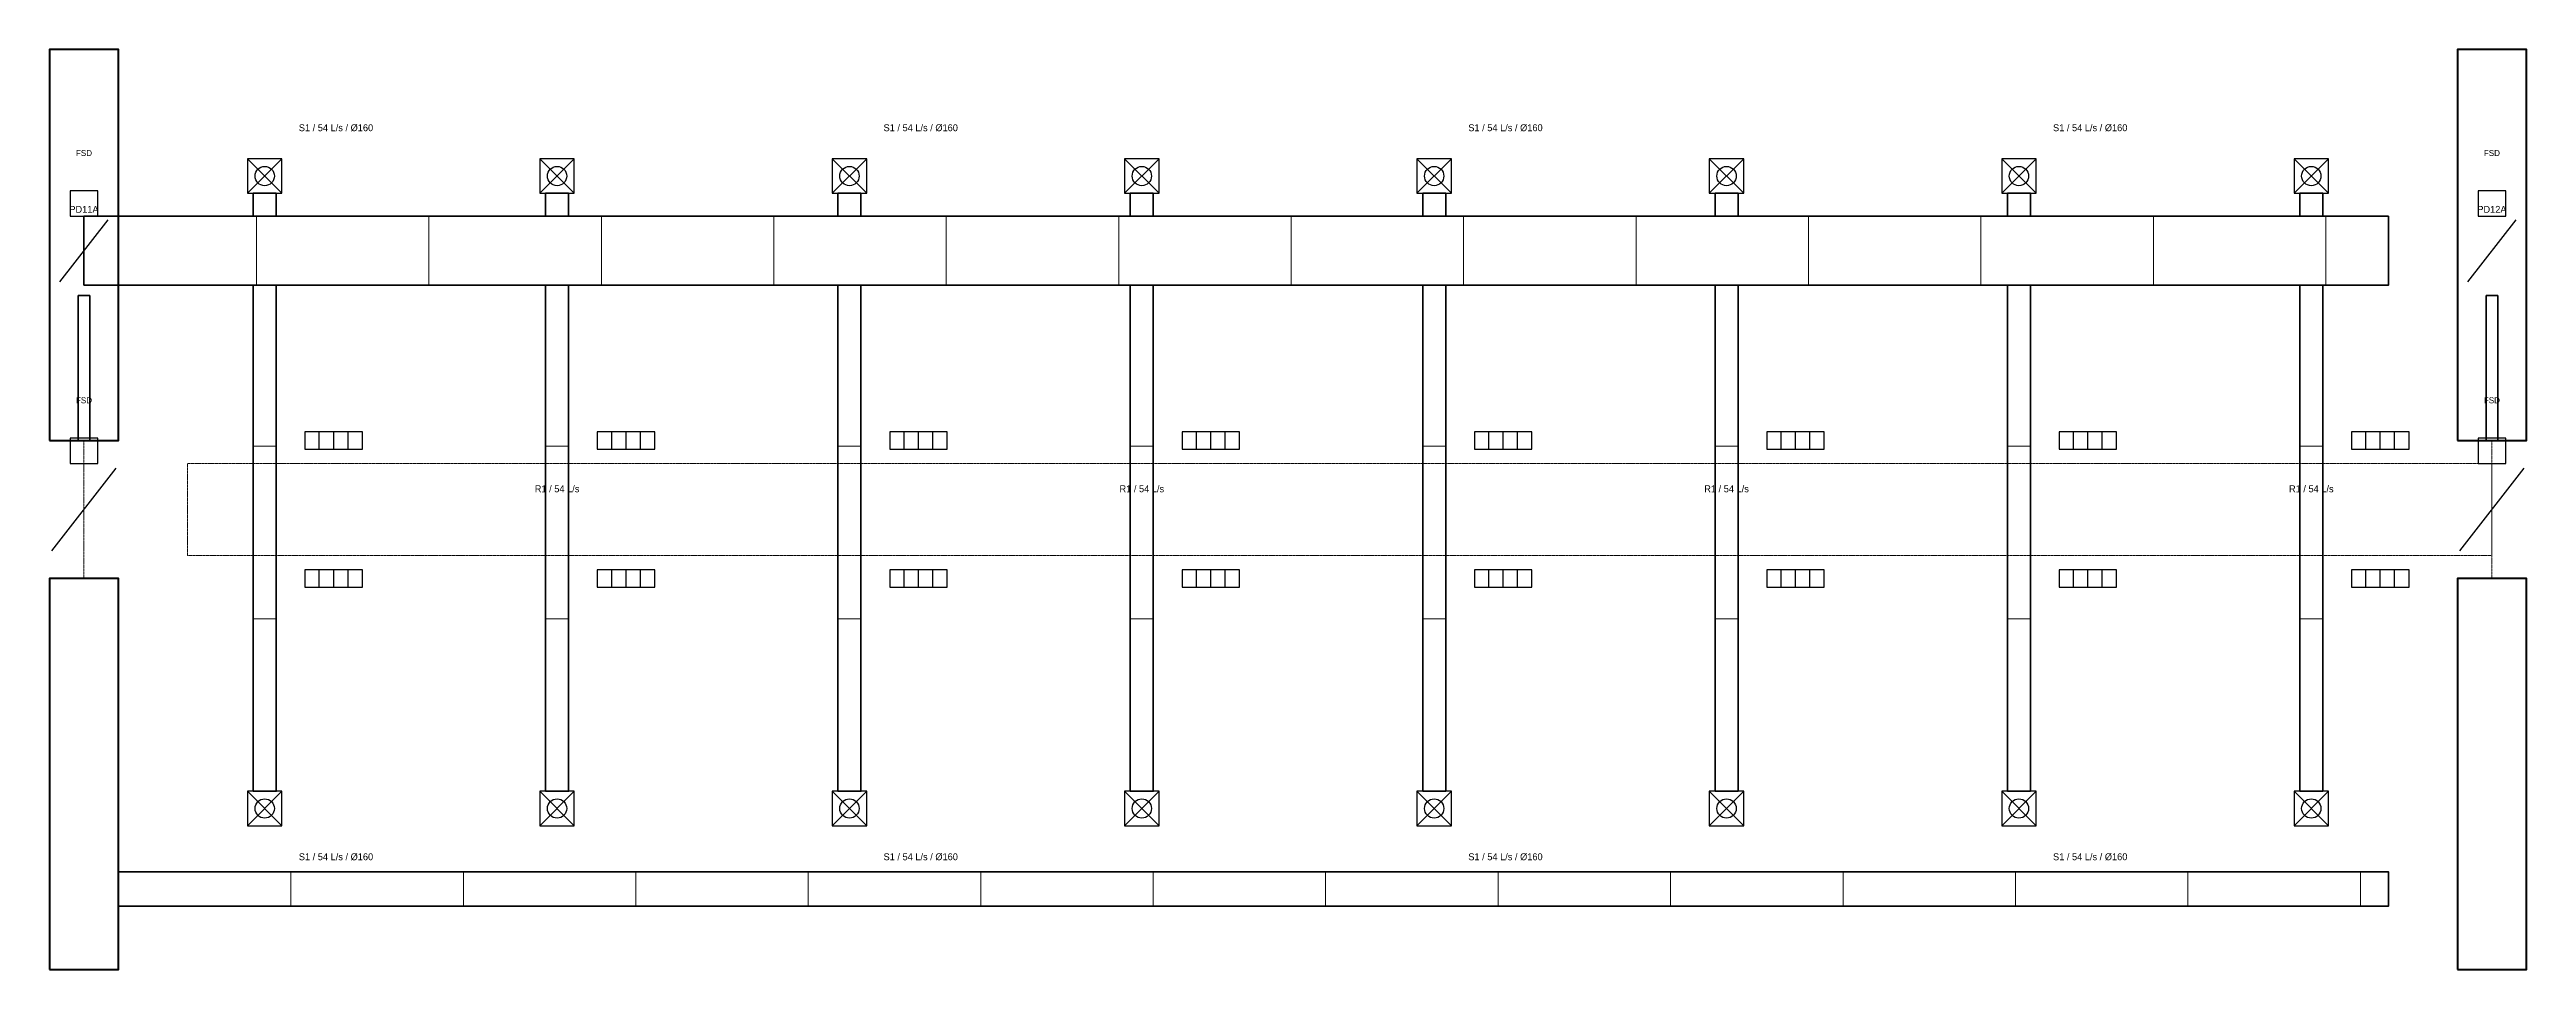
# Model space of a CAD drawing. Header units: millimetres. Extents: x 0 to 251977, y -4600 to 4600.
# Drawn here: x 230433 to 251977, y -4000 to 4000 of the extents above; entities that cross this region are included whole.
import ezdxf
from ezdxf.enums import TextEntityAlignment as Align

# ---------------------------------------------------------------- set-up
doc = ezdxf.new("R2010")
doc.units = ezdxf.units.MM
doc.linetypes.add('DASHED', pattern=[1.524, 1.27, -0.254])
for name, color, linetype, lineweight in [('A-ANNO-TEXT', 7, 'CONTINUOUS', 25), ('A-DOOR-PRES', 1, 'CONTINUOUS', 35), ('A-HIDN', 8, 'DASHED', 18), ('A-WALL-BHD', 7, 'CONTINUOUS', 50), ('M-ANNO-TEXT', 7, 'CONTINUOUS', 25), ('M-DUCT-EXHS', 6, 'CONTINUOUS', 35), ('M-DUCT-HIDN', 8, 'DASHED', 18), ('M-DUCT-JNT', 8, 'CONTINUOUS', 13), ('M-DUCT-SUPP', 5, 'CONTINUOUS', 35), ('M-HVAC-DAMP', 1, 'CONTINUOUS', 25), ('M-HVAC-DIFF', 5, 'CONTINUOUS', 25), ('M-HVAC-GRIL', 30, 'CONTINUOUS', 25)]:
    doc.layers.add(name, color=color, linetype=linetype, lineweight=lineweight)

msp = doc.modelspace()

# ---------------------------------------------------------------- texts
at = {"layer": 'A-ANNO-TEXT'}
for s, p in [('PD11A', (230733, 2610)), ('PD12A', (251677, 2610))]:
    msp.add_text(s, height=60, dxfattribs=at).set_placement(p, align=Align.MIDDLE_CENTER)
at = {"layer": 'M-ANNO-TEXT'}
for s, height, p in [('S1 / 54 L/s / Ø160', 60, (232925, 3320)), ('S1 / 54 L/s / Ø160', 60, (238011, 3320)), ('S1 / 54 L/s / Ø160', 60, (243097, 3320)), ('S1 / 54 L/s / Ø160', 60, (248183, 3320)), ('FSD', 52.5, (230733, 3100)), ('FSD', 52.5, (230733, 3100)), ('FSD', 52.5, (251677, 3100)), ('FSD', 52.5, (230733, 950)), ('FSD', 52.5, (230733, 950)), ('FSD', 52.5, (251677, 950)), ('R1 / 54 L/s', 60, (234848, 180)), ('R1 / 54 L/s', 60, (239934, 180)), ('R1 / 54 L/s', 60, (245020, 180)), ('R1 / 54 L/s', 60, (250106, 180)), ('S1 / 54 L/s / Ø160', 60, (232925, -3020)), ('S1 / 54 L/s / Ø160', 60, (238011, -3020)), ('S1 / 54 L/s / Ø160', 60, (243097, -3020)), ('S1 / 54 L/s / Ø160', 60, (248183, -3020))]:
    msp.add_text(s, height=height, dxfattribs=at).set_placement(p, align=Align.MIDDLE_CENTER)

# ---------------------------------------------------------------- linework, layer by layer
at = {"layer": 'A-DOOR-PRES'}
for p, q in [((230433, 600), (231033, 600)), ((251377, 600), (251977, 600)), ((230433, -600), (231033, -600)), ((251377, -600), (251977, -600))]:
    msp.add_line(p, q, dxfattribs=at)
for points in [[(230683, 600), (230783, 600), (230783, 1860), (230683, 1860)], [(251627, 600), (251727, 600), (251727, 1860), (251627, 1860)]]:
    msp.add_lwpolyline(points, close=True, dxfattribs=at)
at = {"layer": 'A-HIDN'}
for p, q in [((230733, -600), (230733, 600)), ((251677, -600), (251677, 600))]:
    msp.add_line(p, q, dxfattribs=at)
at = {"layer": 'A-WALL-BHD'}
for points in [[(230433, 600), (231033, 600), (231033, 4000), (230433, 4000)], [(251377, 600), (251977, 600), (251977, 4000), (251377, 4000)], [(230433, -4000), (231033, -4000), (231033, -600), (230433, -600)], [(251377, -4000), (251977, -4000), (251977, -600), (251377, -600)]]:
    msp.add_lwpolyline(points, close=True, dxfattribs=at)
at = {"layer": 'M-DUCT-EXHS'}
msp.add_lwpolyline([(231033, -3450), (250777, -3450), (250777, -3150), (231033, -3150)], close=True, dxfattribs=at)
at = {"layer": 'M-DUCT-HIDN'}
msp.add_lwpolyline([(231633, -400), (251677, -400), (251677, 400), (231633, 400)], close=True, dxfattribs=at)
at = {"layer": 'M-DUCT-JNT'}
for p, q in [((232233, 1950), (232233, 2550)), ((233733, 1950), (233733, 2550)), ((235233, 1950), (235233, 2550)), ((236733, 1950), (236733, 2550)), ((238233, 1950), (238233, 2550)), ((239733, 1950), (239733, 2550)), ((241233, 1950), (241233, 2550)), ((242733, 1950), (242733, 2550)), ((244233, 1950), (244233, 2550)), ((245733, 1950), (245733, 2550)), ((247233, 1950), (247233, 2550)), ((248733, 1950), (248733, 2550)), ((250233, 1950), (250233, 2550)), ((232205, 550), (232405, 550)), ((234748, 550), (234948, 550)), ((237291, 550), (237491, 550)), ((239834, 550), (240034, 550)), ((242377, 550), (242577, 550)), ((244920, 550), (245120, 550)), ((247463, 550), (247663, 550)), ((250006, 550), (250206, 550)), ((232205, -950), (232405, -950)), ((234748, -950), (234948, -950)), ((237291, -950), (237491, -950)), ((239834, -950), (240034, -950)), ((242377, -950), (242577, -950)), ((244920, -950), (245120, -950)), ((247463, -950), (247663, -950)), ((250006, -950), (250206, -950)), ((232533, -3450), (232533, -3150)), ((234033, -3450), (234033, -3150)), ((235533, -3450), (235533, -3150)), ((237033, -3450), (237033, -3150)), ((238533, -3450), (238533, -3150)), ((240033, -3450), (240033, -3150)), ((241533, -3450), (241533, -3150)), ((243033, -3450), (243033, -3150)), ((244533, -3450), (244533, -3150)), ((246033, -3450), (246033, -3150)), ((247533, -3450), (247533, -3150)), ((249033, -3450), (249033, -3150)), ((250533, -3450), (250533, -3150))]:
    msp.add_line(p, q, dxfattribs=at)
at = {"layer": 'M-DUCT-SUPP'}
for points in [[(232205, 2550), (232405, 2550), (232405, 2750), (232205, 2750)], [(234748, 2550), (234948, 2550), (234948, 2750), (234748, 2750)], [(237291, 2550), (237491, 2550), (237491, 2750), (237291, 2750)], [(239834, 2550), (240034, 2550), (240034, 2750), (239834, 2750)], [(242377, 2550), (242577, 2550), (242577, 2750), (242377, 2750)], [(244920, 2550), (245120, 2550), (245120, 2750), (244920, 2750)], [(247463, 2550), (247663, 2550), (247663, 2750), (247463, 2750)], [(250006, 2550), (250206, 2550), (250206, 2750), (250006, 2750)], [(230733, 1950), (250777, 1950), (250777, 2550), (230733, 2550)], [(232205, -2450), (232405, -2450), (232405, 1950), (232205, 1950)], [(234748, -2450), (234948, -2450), (234948, 1950), (234748, 1950)], [(237291, -2450), (237491, -2450), (237491, 1950), (237291, 1950)], [(239834, -2450), (240034, -2450), (240034, 1950), (239834, 1950)], [(242377, -2450), (242577, -2450), (242577, 1950), (242377, 1950)], [(244920, -2450), (245120, -2450), (245120, 1950), (244920, 1950)], [(247463, -2450), (247663, -2450), (247663, 1950), (247463, 1950)], [(250006, -2450), (250206, -2450), (250206, 1950), (250006, 1950)]]:
    msp.add_lwpolyline(points, close=True, dxfattribs=at)
at = {"layer": 'M-HVAC-DAMP'}
for p, q in [((230523, 1980), (230943, 2520)), ((230523, 1980), (230943, 2520)), ((251467, 1980), (251887, 2520)), ((230453, -360), (231013, 360)), ((230453, -360), (231013, 360)), ((251397, -360), (251957, 360))]:
    msp.add_line(p, q, dxfattribs=at)
for points in [[(230613, 2550), (230853, 2550), (230853, 2770), (230613, 2770)], [(230613, 2550), (230853, 2550), (230853, 2770), (230613, 2770)], [(251557, 2550), (251797, 2550), (251797, 2770), (251557, 2770)], [(230613, 400), (230853, 400), (230853, 620), (230613, 620)], [(230613, 400), (230853, 400), (230853, 620), (230613, 620)], [(251557, 400), (251797, 400), (251797, 620), (251557, 620)]]:
    msp.add_lwpolyline(points, close=True, dxfattribs=at)
at = {"layer": 'M-HVAC-DIFF'}
for p, q in [((232155, 2750), (232455, 3050)), ((232155, 3050), (232455, 2750)), ((234698, 2750), (234998, 3050)), ((234698, 3050), (234998, 2750)), ((237241, 2750), (237541, 3050)), ((237241, 3050), (237541, 2750)), ((239784, 2750), (240084, 3050)), ((239784, 3050), (240084, 2750)), ((242327, 2750), (242627, 3050)), ((242327, 3050), (242627, 2750)), ((244870, 2750), (245170, 3050)), ((244870, 3050), (245170, 2750)), ((247413, 2750), (247713, 3050)), ((247413, 3050), (247713, 2750)), ((249956, 2750), (250256, 3050)), ((249956, 3050), (250256, 2750)), ((232155, -2750), (232455, -2450)), ((232155, -2450), (232455, -2750)), ((234698, -2750), (234998, -2450)), ((234698, -2450), (234998, -2750)), ((237241, -2750), (237541, -2450)), ((237241, -2450), (237541, -2750)), ((239784, -2750), (240084, -2450)), ((239784, -2450), (240084, -2750)), ((242327, -2750), (242627, -2450)), ((242327, -2450), (242627, -2750)), ((244870, -2750), (245170, -2450)), ((244870, -2450), (245170, -2750)), ((247413, -2750), (247713, -2450)), ((247413, -2450), (247713, -2750)), ((249956, -2750), (250256, -2450)), ((249956, -2450), (250256, -2750))]:
    msp.add_line(p, q, dxfattribs=at)
for points in [[(232155, 2750), (232455, 2750), (232455, 3050), (232155, 3050)], [(234698, 2750), (234998, 2750), (234998, 3050), (234698, 3050)], [(237241, 2750), (237541, 2750), (237541, 3050), (237241, 3050)], [(239784, 2750), (240084, 2750), (240084, 3050), (239784, 3050)], [(242327, 2750), (242627, 2750), (242627, 3050), (242327, 3050)], [(244870, 2750), (245170, 2750), (245170, 3050), (244870, 3050)], [(247413, 2750), (247713, 2750), (247713, 3050), (247413, 3050)], [(249956, 2750), (250256, 2750), (250256, 3050), (249956, 3050)], [(232155, -2750), (232455, -2750), (232455, -2450), (232155, -2450)], [(234698, -2750), (234998, -2750), (234998, -2450), (234698, -2450)], [(237241, -2750), (237541, -2750), (237541, -2450), (237241, -2450)], [(239784, -2750), (240084, -2750), (240084, -2450), (239784, -2450)], [(242327, -2750), (242627, -2750), (242627, -2450), (242327, -2450)], [(244870, -2750), (245170, -2750), (245170, -2450), (244870, -2450)], [(247413, -2750), (247713, -2750), (247713, -2450), (247413, -2450)], [(249956, -2750), (250256, -2750), (250256, -2450), (249956, -2450)]]:
    msp.add_lwpolyline(points, close=True, dxfattribs=at)
for centre in [(232305, 2900), (234848, 2900), (237391, 2900), (239934, 2900), (242477, 2900), (245020, 2900), (247563, 2900), (250106, 2900), (232305, -2600), (234848, -2600), (237391, -2600), (239934, -2600), (242477, -2600), (245020, -2600), (247563, -2600), (250106, -2600)]:
    msp.add_circle(centre, 84, dxfattribs=at)
at = {"layer": 'M-HVAC-GRIL'}
for p, q in [((232780, 525), (232780, 675)), ((232905, 525), (232905, 675)), ((233030, 525), (233030, 675)), ((235323, 525), (235323, 675)), ((235448, 525), (235448, 675)), ((235573, 525), (235573, 675)), ((237866, 525), (237866, 675)), ((237991, 525), (237991, 675)), ((238116, 525), (238116, 675)), ((240409, 525), (240409, 675)), ((240534, 525), (240534, 675)), ((240659, 525), (240659, 675)), ((242952, 525), (242952, 675)), ((243077, 525), (243077, 675)), ((243202, 525), (243202, 675)), ((245495, 525), (245495, 675)), ((245620, 525), (245620, 675)), ((245745, 525), (245745, 675)), ((248038, 525), (248038, 675)), ((248163, 525), (248163, 675)), ((248288, 525), (248288, 675)), ((250581, 525), (250581, 675)), ((250706, 525), (250706, 675)), ((250831, 525), (250831, 675)), ((232780, -675), (232780, -525)), ((232905, -675), (232905, -525)), ((233030, -675), (233030, -525)), ((235323, -675), (235323, -525)), ((235448, -675), (235448, -525)), ((235573, -675), (235573, -525)), ((237866, -675), (237866, -525)), ((237991, -675), (237991, -525)), ((238116, -675), (238116, -525)), ((240409, -675), (240409, -525)), ((240534, -675), (240534, -525)), ((240659, -675), (240659, -525)), ((242952, -675), (242952, -525)), ((243077, -675), (243077, -525)), ((243202, -675), (243202, -525)), ((245495, -675), (245495, -525)), ((245620, -675), (245620, -525)), ((245745, -675), (245745, -525)), ((248038, -675), (248038, -525)), ((248163, -675), (248163, -525)), ((248288, -675), (248288, -525)), ((250581, -675), (250581, -525)), ((250706, -675), (250706, -525)), ((250831, -675), (250831, -525))]:
    msp.add_line(p, q, dxfattribs=at)
for points in [[(232655, 525), (233155, 525), (233155, 675), (232655, 675)], [(235198, 525), (235698, 525), (235698, 675), (235198, 675)], [(237741, 525), (238241, 525), (238241, 675), (237741, 675)], [(240284, 525), (240784, 525), (240784, 675), (240284, 675)], [(242827, 525), (243327, 525), (243327, 675), (242827, 675)], [(245370, 525), (245870, 525), (245870, 675), (245370, 675)], [(247913, 525), (248413, 525), (248413, 675), (247913, 675)], [(250456, 525), (250956, 525), (250956, 675), (250456, 675)], [(232655, -675), (233155, -675), (233155, -525), (232655, -525)], [(235198, -675), (235698, -675), (235698, -525), (235198, -525)], [(237741, -675), (238241, -675), (238241, -525), (237741, -525)], [(240284, -675), (240784, -675), (240784, -525), (240284, -525)], [(242827, -675), (243327, -675), (243327, -525), (242827, -525)], [(245370, -675), (245870, -675), (245870, -525), (245370, -525)], [(247913, -675), (248413, -675), (248413, -525), (247913, -525)], [(250456, -675), (250956, -675), (250956, -525), (250456, -525)]]:
    msp.add_lwpolyline(points, close=True, dxfattribs=at)

msp.set_redraw_order([(e.dxf.handle, doc.entitydb.next_handle()) for e in msp.query("TEXT MTEXT ATTDEF DIMENSION ARC_DIMENSION")])  # texts and dimensions are drawn at this point

doc.saveas('drawing.dxf')
